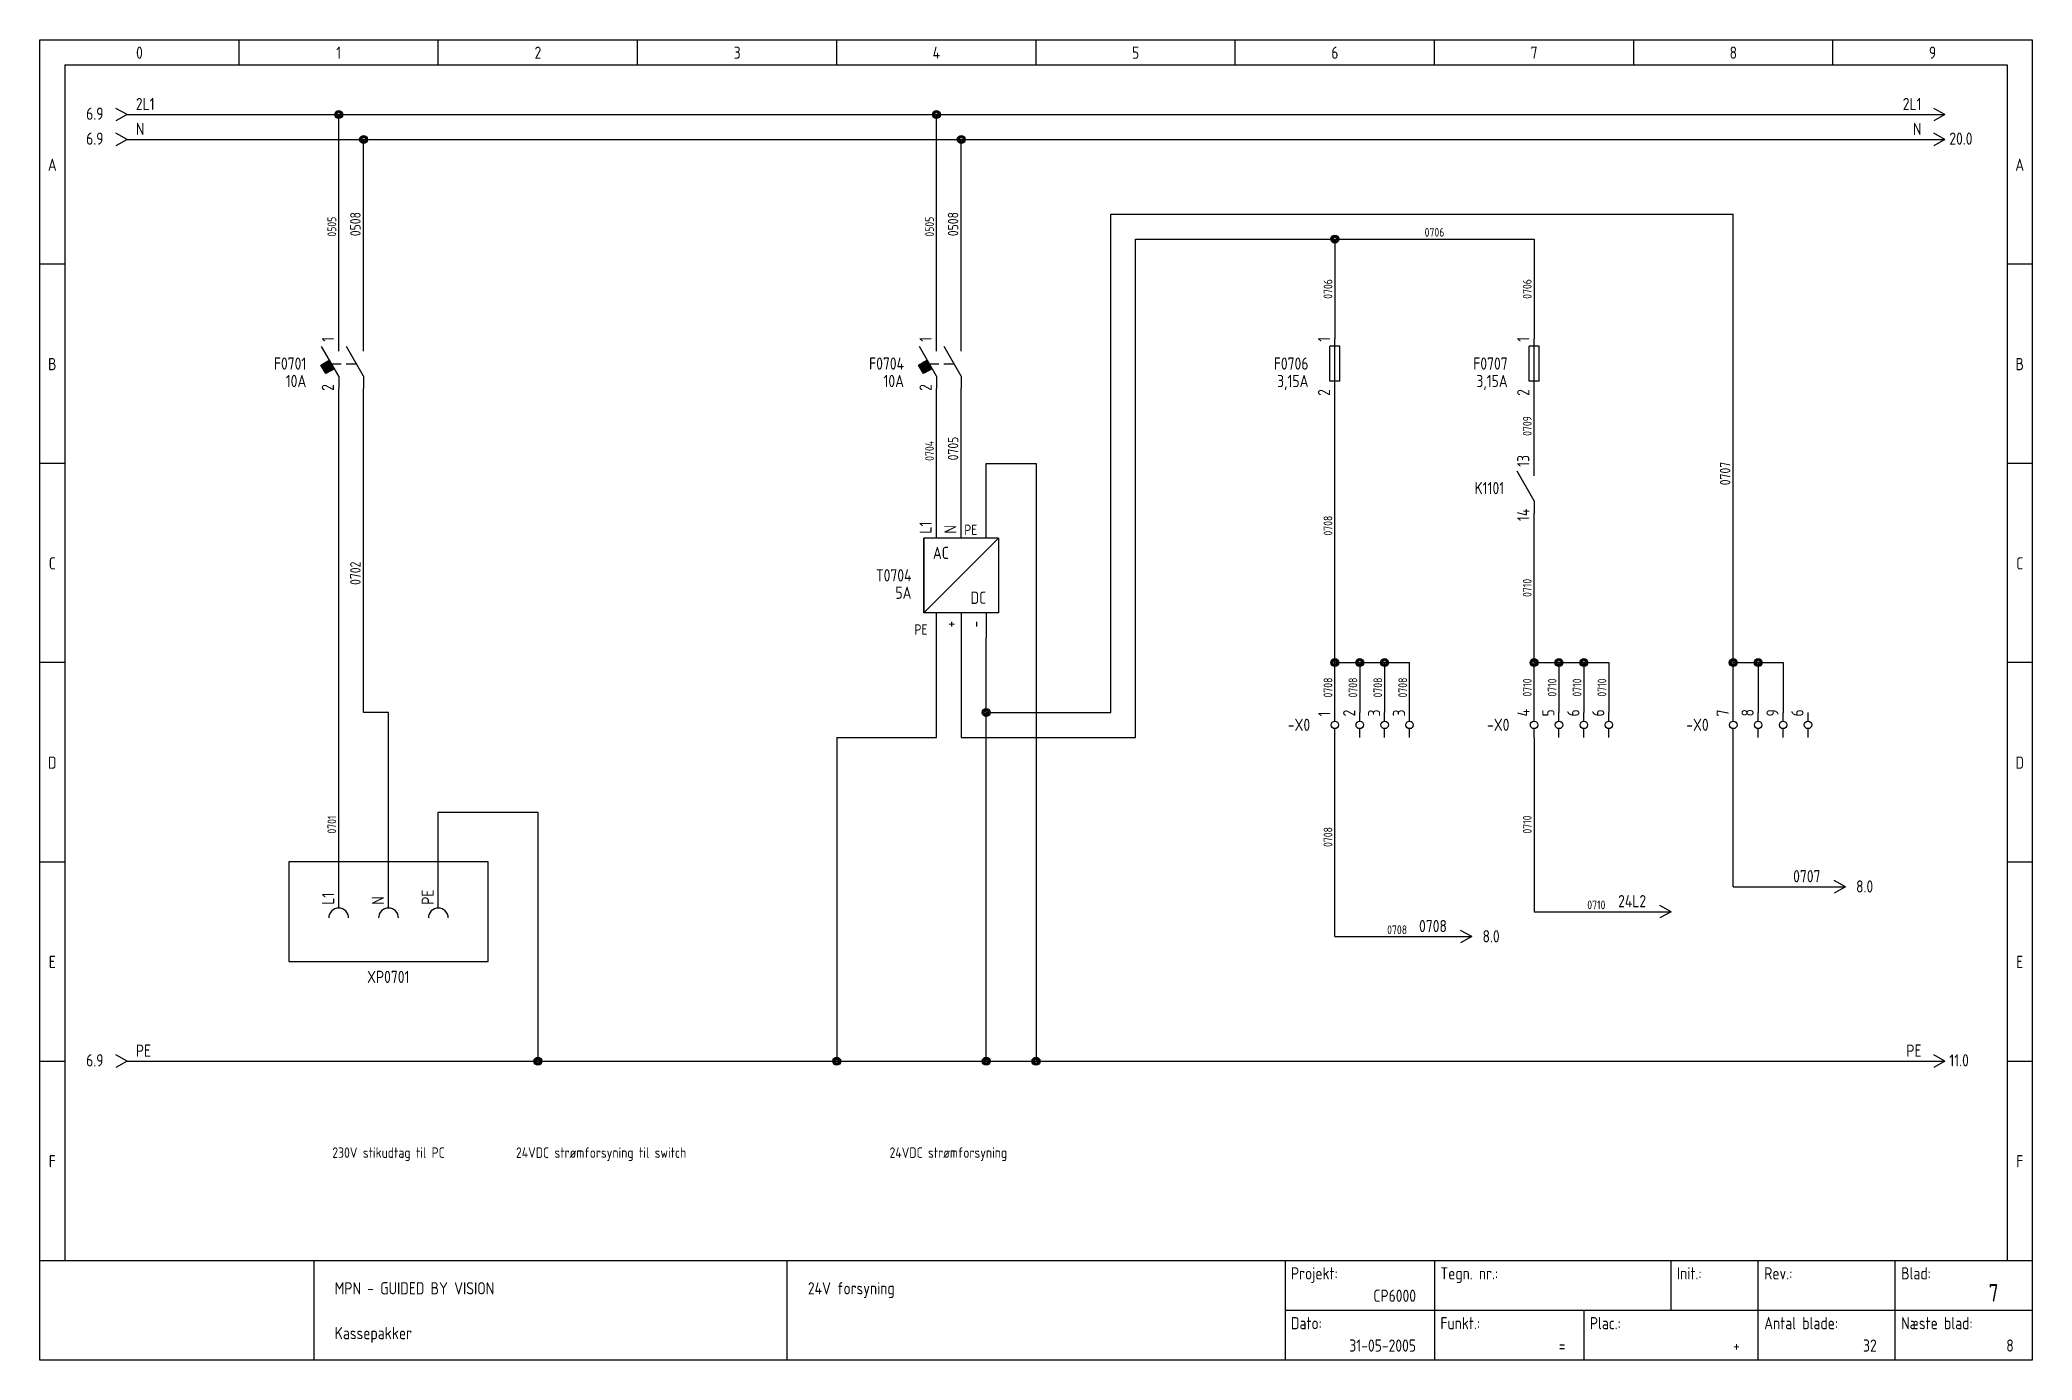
# Model space of a CAD drawing. Extents: x 10 to 410, y 10 to 275.
import ezdxf
from ezdxf.enums import TextEntityAlignment as Align

# ---------------------------------------------------------------- set-up
doc = ezdxf.new("R2010")
doc.units = 0
doc.linetypes.add('CADDY_SOLID', pattern=[0])
doc.layers.get('0').update_dxf_attribs({"linetype": 'CONTINUOUS'})
for name, color, linetype in [('2', 7, 'CONTINUOUS'), ('4', 7, 'CONTINUOUS'), ('6', 7, 'CONTINUOUS')]:
    doc.layers.add(name, color=color, linetype=linetype)
doc.styles.add('CADDY_VECTORFONT1P', font='isocp___.ttf', dxfattribs={"width": 0.9})

msp = doc.modelspace()

# ---------------------------------------------------------------- texts
at = {"style": 'CADDY_VECTORFONT1P', "width": 0.9}
for s, p in [('0508', (74.4, 235.6)), ('0508', (194.4, 235.6)), ('0705', (194.4, 190.6)), ('0707', (349.4, 185.6)), ('0702', (74.4, 165.6))]:
    msp.add_text(s, height=2.1, rotation=90, dxfattribs=at).set_placement(p)
for s, p in [('0505', (69.5, 237.5)), ('0505', (189.5, 237.5)), ('0706', (269.5, 225)), ('0706', (309.5, 225)), ('0709', (309.5, 197.5)), ('0704', (189.5, 192.5)), ('0708', (269.5, 177.5)), ('0710', (309.5, 165)), ('0708', (269.5, 145)), ('0708', (274.5, 145)), ('0708', (279.5, 145)), ('0708', (284.5, 145)), ('0710', (309.5, 145)), ('0710', (314.5, 145)), ('0710', (319.5, 145)), ('0710', (324.5, 145)), ('0701', (69.5, 117.5)), ('0708', (269.5, 115)), ('0710', (309.5, 117.5))]:
    msp.add_text(s, height=1.75, rotation=90, dxfattribs=at).set_placement(p, align=Align.CENTER)
for s, height, p in [('0706', 1.75, (290, 235.5)), ('0710', 1.75, (322.5, 100.5)), ('0708', 1.75, (282.5, 95.5)), ('230V stikudtag til PC', 2.1, (80, 50.6))]:
    msp.add_text(s, height=height, dxfattribs=at).set_placement(p, align=Align.CENTER)
for s, p in [('PE', (195.6, 175.6)), ('PE', (185.6, 155.6)), ('24VDC strømforsyning til switch', (105.6, 50.6)), ('24VDC strømforsyning', (180.6, 50.6))]:
    msp.add_text(s, height=2.1, dxfattribs=at).set_placement(p)

# ---------------------------------------------------------------- blocks, each defined once
blk = doc.blocks.new('BLK1')
at = {"linetype": 'CADDY_SOLID'}
for p, q in [((10, 10), (10, 275)), ((10, 275), (410, 275)), ((50, 270), (50, 275)), ((90, 270), (90, 275)), ((130, 270), (130, 275)), ((170, 270), (170, 275)), ((210, 270), (210, 275)), ((250, 270), (250, 275)), ((290, 270), (290, 275)), ((330, 270), (330, 275)), ((370, 270), (370, 275)), ((410, 275), (410, 10)), ((15, 270), (15, 30)), ((15, 270), (405, 270)), ((405, 270), (405, 30)), ((15, 230), (10, 230)), ((410, 230), (405, 230)), ((15, 190), (10, 190)), ((410, 190), (405, 190)), ((15, 150), (10, 150)), ((410, 150), (405, 150)), ((10, 110), (15, 110)), ((405, 110), (410, 110)), ((10, 70), (15, 70)), ((405, 70), (410, 70)), ((10, 30), (410, 30)), ((10, 30), (15, 30)), ((65, 30), (65, 10)), ((160, 30), (160, 10)), ((260, 30), (260, 10)), ((290, 30), (290, 10)), ((337.5, 20), (337.5, 30)), ((355, 20), (355, 30)), ((382.5, 20), (382.5, 30)), ((405, 30), (410, 30)), ((260, 20), (410, 20)), ((320, 20), (320, 10)), ((355, 10), (355, 20)), ((382.5, 10), (382.5, 20)), ((410, 10), (10, 10))]:
    blk.add_line(p, q, dxfattribs=at)
at = {"style": 'CADDY_VECTORFONT1P', "width": 0.9}
for s, p in [('0', (30, 271.2)), ('1', (70, 271.2)), ('2', (110, 271.2)), ('3', (150, 271.2)), ('4', (190, 271.2)), ('5', (230, 271.2)), ('6', (270, 271.2)), ('7', (310, 271.2)), ('8', (350, 271.2)), ('9', (390, 271.2)), ('A', (12.5, 248.7)), ('A', (407.5, 248.7)), ('B', (12.5, 208.7)), ('B', (407.5, 208.7)), ('C', (12.5, 168.7)), ('C', (407.5, 168.7)), ('D', (12.5, 128.7)), ('D', (407.5, 128.7)), ('E', (12.5, 88.7)), ('E', (407.5, 88.7)), ('F', (12.5, 48.7)), ('F', (407.5, 48.7))]:
    blk.add_text(s, height=2.45, dxfattribs=at).set_placement(p, align=Align.CENTER)
for s, p in [('Projekt:', (261.2, 26.2)), ('Tegn. nr.:', (291.2, 26.2)), ('Init.:', (338.7, 26.2)), ('Rev.:', (356.2, 26.2)), ('Blad:', (383.7, 26.2)), ('MPN - GUIDED BY VISION', (69.2, 23.2)), ('24V forsyning', (164.2, 23.2)), ('Kassepakker', (69.2, 14.2)), ('Dato:', (261.2, 16.2)), ('Funkt.:', (291.2, 16.2)), ('Plac.:', (321.2, 16.2)), ('Antal blade:', (356.2, 16.2)), ('Næste blad:', (383.7, 16.2))]:
    blk.add_text(s, height=2.45, dxfattribs=at).set_placement(p)
for s, height, p in [('CP6000', 2.45, (286.3, 21.7)), ('7', 3.5, (403.25, 21.75)), ('31-05-2005', 2.45, (286.3, 11.7)), ('=', 2.45, (316.3, 11.7)), ('+', 2.45, (351.3, 11.7)), ('32', 2.45, (378.8, 11.7)), ('8', 2.45, (406.3, 11.7))]:
    blk.add_text(s, height=height, dxfattribs=at).set_placement(p, align=Align.RIGHT)
blk = doc.blocks.new('BLK2')
at = {"linetype": 'CADDY_SOLID'}
for q in [(25.25, 261.25), (25.25, 258.75)]:
    blk.add_line((27.5, 260), q, dxfattribs=at)
at = {"style": 'CADDY_VECTORFONT1P', "width": 0.9, "flags": 1}
for tag, p in [('$TAG140020', (29.27, 267.9)), ('$TAG140050', (29.27, 264.4))]:
    blk.add_attdef(tag, p, '', height=2.45, dxfattribs=at)
at = {"style": 'CADDY_VECTORFONT1P', "width": 0.9}
blk.add_attdef('$TAG160500', text='', height=2.45, dxfattribs=at).set_placement((22.78, 258.95), align=Align.RIGHT)
blk.add_attdef('$TAG160010', (29.27, 260.9), '', height=2.45, dxfattribs=at)
blk = doc.blocks.new('BLK3')
at = {"linetype": 'CADDY_SOLID'}
for q in [(390.25, 261.25), (390.25, 258.75)]:
    blk.add_line((392.5, 260), q, dxfattribs=at)
at = {"style": 'CADDY_VECTORFONT1P', "width": 0.9, "flags": 1}
for tag, p in [('$TAG140020', (387.79, 267.9)), ('$TAG140050', (387.79, 264.4))]:
    blk.add_attdef(tag, text='', height=2.45, dxfattribs=at).set_placement(p, align=Align.RIGHT)
at = {"style": 'CADDY_VECTORFONT1P', "width": 0.9}
blk.add_attdef('$TAG160010', text='', height=2.45, dxfattribs=at).set_placement((387.79, 260.9), align=Align.RIGHT)
blk.add_attdef('$TAG160500', (393.37, 258.95), '', height=2.45, dxfattribs=at)
blk = doc.blocks.new('BLK4')
at = {"linetype": 'CADDY_SOLID'}
for q in [(25.25, 256.25), (25.25, 253.75)]:
    blk.add_line((27.5, 255), q, dxfattribs=at)
at = {"style": 'CADDY_VECTORFONT1P', "width": 0.9, "flags": 1}
for tag, p in [('$TAG140020', (29.27, 262.9)), ('$TAG140050', (29.27, 259.4))]:
    blk.add_attdef(tag, p, '', height=2.45, dxfattribs=at)
at = {"style": 'CADDY_VECTORFONT1P', "width": 0.9}
blk.add_attdef('$TAG160500', text='', height=2.45, dxfattribs=at).set_placement((22.78, 253.95), align=Align.RIGHT)
blk.add_attdef('$TAG160010', (29.27, 255.9), '', height=2.45, dxfattribs=at)
blk = doc.blocks.new('BLK5')
at = {"linetype": 'CADDY_SOLID'}
for q in [(390.25, 256.25), (390.25, 253.75)]:
    blk.add_line((392.5, 255), q, dxfattribs=at)
at = {"style": 'CADDY_VECTORFONT1P', "width": 0.9, "flags": 1}
for tag, p in [('$TAG140020', (387.79, 262.9)), ('$TAG140050', (387.79, 259.4))]:
    blk.add_attdef(tag, text='', height=2.45, dxfattribs=at).set_placement(p, align=Align.RIGHT)
at = {"style": 'CADDY_VECTORFONT1P', "width": 0.9}
blk.add_attdef('$TAG160010', text='', height=2.45, dxfattribs=at).set_placement((387.79, 255.9), align=Align.RIGHT)
blk.add_attdef('$TAG160500', (393.37, 253.95), '', height=2.45, dxfattribs=at)
blk = doc.blocks.new('BLK6')
at = {"linetype": 'CADDY_SOLID'}
for p, q in [((190, 175), (190, 180)), ((195, 175), (195, 180)), ((187.5, 175), (187.5, 160)), ((187.5, 160), (187.5, 175)), ((202.5, 175), (187.5, 175)), ((202.5, 175), (187.5, 160)), ((202.5, 175), (202.5, 160)), ((202.5, 160), (187.5, 160)), ((195, 160), (195, 155)), ((200, 160), (200, 155))]:
    blk.add_line(p, q, dxfattribs=at)
at = {"style": 'CADDY_VECTORFONT1P', "width": 0.9}
blk.add_text('AC', height=2.45, dxfattribs=at).set_placement((189.3, 170.8))
blk.add_text('DC', height=2.45, dxfattribs=at).set_placement((200, 161.8), align=Align.RIGHT)
for tag, p in [('$TAG175000_00', (189.05, 175.9)), ('$TAG175000_02', (194.05, 175.9))]:
    blk.add_attdef(tag, p, '', height=2.45, rotation=90, dxfattribs=at)
at = {"style": 'CADDY_VECTORFONT1P', "width": 0.9, "flags": 1}
for tag, p in [('$TAG140050', (185, 169.8)), ('$TAG140020', (185, 173.3)), ('$TAG160040', (185, 159.3))]:
    blk.add_attdef(tag, text='', height=2.45, dxfattribs=at).set_placement(p, align=Align.RIGHT)
at = {"style": 'CADDY_VECTORFONT1P', "width": 0.9}
for tag, p in [('$TAG160010', (185, 166.3)), ('$TAG160030', (185, 162.8))]:
    blk.add_attdef(tag, text='', height=2.45, dxfattribs=at).set_placement(p, align=Align.RIGHT)
for tag, p in [('$TAG175000_03', (194.05, 158.4)), ('$TAG175000_05', (199.05, 158.4))]:
    blk.add_attdef(tag, text='', height=2.45, rotation=90, dxfattribs=at).set_placement(p, align=Align.RIGHT)
blk = doc.blocks.new('BLK8')
at = {"linetype": 'CADDY_SOLID'}
for p, q in [((195, 207.5), (191.58, 213.42)), ((195, 212.5), (195, 215)), ((195, 207.5), (195, 205))]:
    blk.add_line(p, q, dxfattribs=at)
at = {"layer": '4', "style": 'CADDY_VECTORFONT1P', "width": 0.9}
blk.add_attdef('$TAG175000_00', (194.05, 214.4), '', height=2.45, rotation=90, dxfattribs=at)
blk.add_attdef('$TAG175000_01', text='', height=2.45, rotation=90, dxfattribs=at).set_placement((194.05, 205.9), align=Align.RIGHT)
at = {"layer": '6', "style": 'CADDY_VECTORFONT1P', "width": 0.9}
blk.add_attdef('$TAG160500', text='', height=2.45, rotation=90, dxfattribs=at).set_placement((197.45, 202.5), align=Align.RIGHT)
blk = doc.blocks.new('BLK7')
at = {"linetype": 'CADDY_SOLID'}
for p, q in [((190, 207.5), (186.58, 213.42)), ((190, 212.5), (190, 215)), ((186.4, 209.73), (188.13, 210.73)), ((187.4, 208), (186.4, 209.73)), ((187.49, 208.05), (186.49, 209.78)), ((187.62, 208.12), (186.62, 209.86)), ((187.71, 208.17), (186.71, 209.91)), ((187.83, 208.25), (186.83, 209.98)), ((187.92, 208.3), (186.92, 210.03)), ((188.05, 208.38), (187.05, 210.11)), ((188.14, 208.42), (187.14, 210.16)), ((188.27, 208.5), (187.27, 210.23)), ((188.35, 208.55), (187.35, 210.28)), ((189.13, 209), (187.4, 208)), ((188.48, 208.62), (187.48, 210.36)), ((188.57, 208.67), (187.57, 210.41)), ((188.7, 208.75), (187.7, 210.48)), ((188.79, 208.8), (187.79, 210.53)), ((188.92, 208.88), (187.92, 210.61)), ((189, 208.92), (188, 210.66)), ((188.5, 210), (190.5, 210)), ((191.5, 210), (193.5, 210)), ((191.9, 210), (193.56, 210)), ((192, 210), (193.56, 210)), ((190, 207.5), (190, 205))]:
    blk.add_line(p, q, dxfattribs=at)
blk.add_blockref('BLK8', (0, 0, 1))
at = {"style": 'CADDY_VECTORFONT1P', "width": 0.9}
blk.add_attdef('$TAG175000_00', (189.05, 214.4), '', height=2.45, rotation=90, dxfattribs=at)
at = {"style": 'CADDY_VECTORFONT1P', "width": 0.9, "flags": 1}
for tag, p in [('$TAG140020', (183.5, 215.8)), ('$TAG140050', (183.5, 212.3)), ('$TAG160040', (183.5, 201.8))]:
    blk.add_attdef(tag, text='', height=2.45, dxfattribs=at).set_placement(p, align=Align.RIGHT)
at = {"style": 'CADDY_VECTORFONT1P', "width": 0.9}
for tag, p in [('$TAG160010', (183.5, 208.8)), ('$TAG160030', (183.5, 205.3))]:
    blk.add_attdef(tag, text='', height=2.45, dxfattribs=at).set_placement(p, align=Align.RIGHT)
blk.add_attdef('$TAG175000_01', text='', height=2.45, rotation=90, dxfattribs=at).set_placement((189.05, 205.9), align=Align.RIGHT)
blk = doc.blocks.new('BLK9')
at = {"linetype": 'CADDY_SOLID'}
for p, q in [((370, 105), (372.5, 105)), ((372.5, 105), (370.25, 106.25)), ((372.5, 105), (370.25, 103.75))]:
    blk.add_line(p, q, dxfattribs=at)
at = {"style": 'CADDY_VECTORFONT1P', "width": 0.9, "flags": 1}
for tag, p in [('$TAG140020', (367.5, 112.9)), ('$TAG140050', (367.5, 109.4))]:
    blk.add_attdef(tag, text='', height=2.45, dxfattribs=at).set_placement(p, align=Align.RIGHT)
at = {"style": 'CADDY_VECTORFONT1P', "width": 0.9}
blk.add_attdef('$TAG160010', text='', height=2.45, dxfattribs=at).set_placement((367.5, 105.9), align=Align.RIGHT)
blk.add_attdef('$TAG160500', (374.65, 103.85), '', height=2.45, dxfattribs=at)
blk = doc.blocks.new('BLK10')
at = {"linetype": 'CADDY_SOLID'}
for p, q in [((335, 100), (337.5, 100)), ((337.5, 100), (335.25, 101.25)), ((337.5, 100), (335.25, 98.75))]:
    blk.add_line(p, q, dxfattribs=at)
at = {"style": 'CADDY_VECTORFONT1P', "width": 0.9, "flags": 1}
for tag, p in [('$TAG140020', (332.5, 107.9)), ('$TAG140050', (332.5, 104.4))]:
    blk.add_attdef(tag, text='', height=2.45, dxfattribs=at).set_placement(p, align=Align.RIGHT)
at = {"style": 'CADDY_VECTORFONT1P', "width": 0.9}
blk.add_attdef('$TAG160010', text='', height=2.45, dxfattribs=at).set_placement((332.5, 100.9), align=Align.RIGHT)
blk.add_attdef('$TAG160500', (339.65, 98.85), '', height=2.45, dxfattribs=at)
blk = doc.blocks.new('BLK12')
at = {"linetype": 'CADDY_SOLID'}
for p, q in [((75, 207.5), (71.58, 213.42)), ((75, 212.5), (75, 215)), ((75, 207.5), (75, 205))]:
    blk.add_line(p, q, dxfattribs=at)
at = {"layer": '4', "style": 'CADDY_VECTORFONT1P', "width": 0.9}
blk.add_attdef('$TAG175000_00', (74.05, 214.4), '', height=2.45, rotation=90, dxfattribs=at)
blk.add_attdef('$TAG175000_01', text='', height=2.45, rotation=90, dxfattribs=at).set_placement((74.05, 205.9), align=Align.RIGHT)
at = {"layer": '6', "style": 'CADDY_VECTORFONT1P', "width": 0.9}
blk.add_attdef('$TAG160500', text='', height=2.45, rotation=90, dxfattribs=at).set_placement((77.45, 202.5), align=Align.RIGHT)
blk = doc.blocks.new('BLK11')
at = {"linetype": 'CADDY_SOLID'}
for p, q in [((70, 207.5), (66.58, 213.42)), ((70, 212.5), (70, 215)), ((66.4, 209.73), (68.13, 210.73)), ((67.4, 208), (66.4, 209.73)), ((67.49, 208.05), (66.49, 209.78)), ((67.62, 208.12), (66.62, 209.86)), ((67.71, 208.17), (66.71, 209.91)), ((67.83, 208.25), (66.83, 209.98)), ((67.92, 208.3), (66.92, 210.03)), ((68.05, 208.38), (67.05, 210.11)), ((68.14, 208.42), (67.14, 210.16)), ((68.27, 208.5), (67.27, 210.23)), ((68.35, 208.55), (67.35, 210.28)), ((69.13, 209), (67.4, 208)), ((68.48, 208.62), (67.48, 210.36)), ((68.57, 208.67), (67.57, 210.41)), ((68.7, 208.75), (67.7, 210.48)), ((68.79, 208.8), (67.79, 210.53)), ((68.92, 208.88), (67.92, 210.61)), ((69, 208.92), (68, 210.66)), ((68.5, 210), (70.5, 210)), ((71.5, 210), (73.5, 210)), ((71.9, 210), (73.56, 210)), ((72, 210), (73.56, 210)), ((70, 207.5), (70, 205))]:
    blk.add_line(p, q, dxfattribs=at)
blk.add_blockref('BLK12', (0, 0, 1))
at = {"style": 'CADDY_VECTORFONT1P', "width": 0.9}
blk.add_attdef('$TAG175000_00', (69.05, 214.4), '', height=2.45, rotation=90, dxfattribs=at)
at = {"style": 'CADDY_VECTORFONT1P', "width": 0.9, "flags": 1}
for tag, p in [('$TAG140020', (63.5, 215.8)), ('$TAG140050', (63.5, 212.3)), ('$TAG160040', (63.5, 201.8))]:
    blk.add_attdef(tag, text='', height=2.45, dxfattribs=at).set_placement(p, align=Align.RIGHT)
at = {"style": 'CADDY_VECTORFONT1P', "width": 0.9}
for tag, p in [('$TAG160010', (63.5, 208.8)), ('$TAG160030', (63.5, 205.3))]:
    blk.add_attdef(tag, text='', height=2.45, dxfattribs=at).set_placement(p, align=Align.RIGHT)
blk.add_attdef('$TAG175000_01', text='', height=2.45, rotation=90, dxfattribs=at).set_placement((69.05, 205.9), align=Align.RIGHT)
blk = doc.blocks.new('BLK13')
at = {"linetype": 'CADDY_SOLID'}
for q in [(25.25, 71.25), (25.25, 68.75)]:
    blk.add_line((27.5, 70), q, dxfattribs=at)
at = {"style": 'CADDY_VECTORFONT1P', "width": 0.9, "flags": 1}
for tag, p in [('$TAG140020', (29.27, 77.9)), ('$TAG140050', (29.27, 74.4))]:
    blk.add_attdef(tag, p, '', height=2.45, dxfattribs=at)
at = {"style": 'CADDY_VECTORFONT1P', "width": 0.9}
blk.add_attdef('$TAG160010', (29.27, 70.9), '', height=2.45, dxfattribs=at)
blk.add_attdef('$TAG160500', text='', height=2.45, dxfattribs=at).set_placement((22.78, 68.95), align=Align.RIGHT)
blk = doc.blocks.new('BLK14')
at = {"linetype": 'CADDY_SOLID'}
for q in [(390.25, 71.25), (390.25, 68.75)]:
    blk.add_line((392.5, 70), q, dxfattribs=at)
at = {"style": 'CADDY_VECTORFONT1P', "width": 0.9, "flags": 1}
for tag, p in [('$TAG140020', (387.79, 77.9)), ('$TAG140050', (387.79, 74.4))]:
    blk.add_attdef(tag, text='', height=2.45, dxfattribs=at).set_placement(p, align=Align.RIGHT)
at = {"style": 'CADDY_VECTORFONT1P', "width": 0.9}
blk.add_attdef('$TAG160010', text='', height=2.45, dxfattribs=at).set_placement((387.79, 70.9), align=Align.RIGHT)
blk.add_attdef('$TAG160500', (393.37, 68.95), '', height=2.45, dxfattribs=at)
blk = doc.blocks.new('BLK15')
at = {"linetype": 'CADDY_SOLID'}
for p, q in [((269, 206.5), (269, 213.5)), ((271, 213.5), (269, 213.5)), ((270, 205), (270, 215)), ((271, 206.5), (271, 213.5)), ((271, 206.5), (269, 206.5))]:
    blk.add_line(p, q, dxfattribs=at)
at = {"style": 'CADDY_VECTORFONT1P', "width": 0.9}
blk.add_attdef('$TAG175000_00', (269.05, 214.4), '', height=2.45, rotation=90, dxfattribs=at)
at = {"style": 'CADDY_VECTORFONT1P', "width": 0.9, "flags": 1}
for tag, p in [('$TAG140020', (264.7, 215.8)), ('$TAG140050', (264.7, 212.3)), ('$TAG160040', (264.7, 201.8))]:
    blk.add_attdef(tag, text='', height=2.45, dxfattribs=at).set_placement(p, align=Align.RIGHT)
at = {"style": 'CADDY_VECTORFONT1P', "width": 0.9}
for tag, p in [('$TAG160010', (264.7, 208.8)), ('$TAG160030', (264.7, 205.3))]:
    blk.add_attdef(tag, text='', height=2.45, dxfattribs=at).set_placement(p, align=Align.RIGHT)
blk.add_attdef('$TAG175000_01', text='', height=2.45, rotation=90, dxfattribs=at).set_placement((269.05, 204.9), align=Align.RIGHT)
blk = doc.blocks.new('BLK16')
at = {"linetype": 'CADDY_SOLID'}
for p, q in [((309, 206.5), (309, 213.5)), ((311, 213.5), (309, 213.5)), ((310, 205), (310, 215)), ((311, 206.5), (311, 213.5)), ((311, 206.5), (309, 206.5))]:
    blk.add_line(p, q, dxfattribs=at)
at = {"style": 'CADDY_VECTORFONT1P', "width": 0.9}
blk.add_attdef('$TAG175000_00', (309.05, 214.4), '', height=2.45, rotation=90, dxfattribs=at)
at = {"style": 'CADDY_VECTORFONT1P', "width": 0.9, "flags": 1}
for tag, p in [('$TAG140020', (304.7, 215.8)), ('$TAG140050', (304.7, 212.3)), ('$TAG160040', (304.7, 201.8))]:
    blk.add_attdef(tag, text='', height=2.45, dxfattribs=at).set_placement(p, align=Align.RIGHT)
at = {"style": 'CADDY_VECTORFONT1P', "width": 0.9}
for tag, p in [('$TAG160010', (304.7, 208.8)), ('$TAG160030', (304.7, 205.3))]:
    blk.add_attdef(tag, text='', height=2.45, dxfattribs=at).set_placement(p, align=Align.RIGHT)
blk.add_attdef('$TAG175000_01', text='', height=2.45, rotation=90, dxfattribs=at).set_placement((309.05, 204.9), align=Align.RIGHT)
blk = doc.blocks.new('BLK17')
at = {"linetype": 'CADDY_SOLID'}
for p, q in [((310, 182.5), (306.58, 188.42)), ((310, 187.5), (310, 190)), ((310, 182.5), (310, 180))]:
    blk.add_line(p, q, dxfattribs=at)
at = {"style": 'CADDY_VECTORFONT1P', "width": 0.9}
blk.add_attdef('$TAG175000_00', (309.05, 189.3), '', height=2.45, rotation=90, dxfattribs=at)
for tag, p in [('$TAG160010', (304, 183.8)), ('$TAG160500', (304, 180.3))]:
    blk.add_attdef(tag, text='', height=2.45, dxfattribs=at).set_placement(p, align=Align.RIGHT)
blk.add_attdef('$TAG175000_01', text='', height=2.45, rotation=90, dxfattribs=at).set_placement((309.05, 180.9), align=Align.RIGHT)
blk = doc.blocks.new('BLK18')
at = {"linetype": 'CADDY_SOLID'}
for p, q in [((270, 138.25), (270, 140)), ((270, 135), (270, 136.75))]:
    blk.add_line(p, q, dxfattribs=at)
blk.add_circle((270, 137.5), 0.75, dxfattribs=at)
at = {"style": 'CADDY_VECTORFONT1P', "width": 0.9, "flags": 1}
blk.add_attdef('$TAG160410', (272.6, 139.2), '', height=2.45, rotation=90, dxfattribs=at)
at = {"layer": '2', "style": 'CADDY_VECTORFONT1P', "width": 0.9}
blk.add_attdef('$TAG160400', (269.1, 139.2), '', height=2.45, rotation=90, dxfattribs=at)
at = {"layer": '2', "style": 'CADDY_VECTORFONT1P', "width": 0.9, "flags": 1}
for tag, p in [('$TAG140020', (265.05, 143.3)), ('$TAG140050', (265.05, 139.8)), ('$TAG160030', (265.05, 132.8)), ('$TAG160040', (265.05, 127.8))]:
    blk.add_attdef(tag, text='', height=2.45, dxfattribs=at).set_placement(p, align=Align.RIGHT)
at = {"layer": '2', "style": 'CADDY_VECTORFONT1P', "width": 0.9}
blk.add_attdef('$TAG160010', text='', height=2.45, dxfattribs=at).set_placement((265.05, 136.3), align=Align.RIGHT)
blk = doc.blocks.new('BLK19')
at = {"linetype": 'CADDY_SOLID'}
for p, q in [((275, 138.25), (275, 140)), ((275, 135), (275, 136.75))]:
    blk.add_line(p, q, dxfattribs=at)
blk.add_circle((275, 137.5), 0.75, dxfattribs=at)
at = {"style": 'CADDY_VECTORFONT1P', "width": 0.9, "flags": 1}
blk.add_attdef('$TAG160410', (277.6, 139.2), '', height=2.45, rotation=90, dxfattribs=at)
at = {"layer": '2', "style": 'CADDY_VECTORFONT1P', "width": 0.9}
blk.add_attdef('$TAG160400', (274.1, 139.2), '', height=2.45, rotation=90, dxfattribs=at)
at = {"layer": '2', "style": 'CADDY_VECTORFONT1P', "width": 0.9, "flags": 1}
for tag, p in [('$TAG140020', (270.05, 143.3)), ('$TAG140050', (270.05, 139.8)), ('$TAG160010', (270.05, 136.3)), ('$TAG160030', (270.05, 132.8)), ('$TAG160040', (270.05, 127.8))]:
    blk.add_attdef(tag, text='', height=2.45, dxfattribs=at).set_placement(p, align=Align.RIGHT)
blk = doc.blocks.new('BLK20')
at = {"linetype": 'CADDY_SOLID'}
for p, q in [((280, 138.25), (280, 140)), ((280, 135), (280, 136.75))]:
    blk.add_line(p, q, dxfattribs=at)
blk.add_circle((280, 137.5), 0.75, dxfattribs=at)
at = {"style": 'CADDY_VECTORFONT1P', "width": 0.9, "flags": 1}
blk.add_attdef('$TAG160410', (282.6, 139.2), '', height=2.45, rotation=90, dxfattribs=at)
at = {"layer": '2', "style": 'CADDY_VECTORFONT1P', "width": 0.9}
blk.add_attdef('$TAG160400', (279.1, 139.2), '', height=2.45, rotation=90, dxfattribs=at)
at = {"layer": '2', "style": 'CADDY_VECTORFONT1P', "width": 0.9, "flags": 1}
for tag, p in [('$TAG140020', (275.05, 143.3)), ('$TAG140050', (275.05, 139.8)), ('$TAG160010', (275.05, 136.3)), ('$TAG160030', (275.05, 132.8)), ('$TAG160040', (275.05, 127.8))]:
    blk.add_attdef(tag, text='', height=2.45, dxfattribs=at).set_placement(p, align=Align.RIGHT)
blk = doc.blocks.new('BLK21')
at = {"linetype": 'CADDY_SOLID'}
for p, q in [((310, 138.25), (310, 140)), ((310, 135), (310, 136.75))]:
    blk.add_line(p, q, dxfattribs=at)
blk.add_circle((310, 137.5), 0.75, dxfattribs=at)
at = {"style": 'CADDY_VECTORFONT1P', "width": 0.9, "flags": 1}
blk.add_attdef('$TAG160410', (312.6, 139.2), '', height=2.45, rotation=90, dxfattribs=at)
at = {"layer": '2', "style": 'CADDY_VECTORFONT1P', "width": 0.9}
blk.add_attdef('$TAG160400', (309.1, 139.2), '', height=2.45, rotation=90, dxfattribs=at)
at = {"layer": '2', "style": 'CADDY_VECTORFONT1P', "width": 0.9, "flags": 1}
for tag, p in [('$TAG140020', (305.05, 143.3)), ('$TAG140050', (305.05, 139.8)), ('$TAG160030', (305.05, 132.8)), ('$TAG160040', (305.05, 127.8))]:
    blk.add_attdef(tag, text='', height=2.45, dxfattribs=at).set_placement(p, align=Align.RIGHT)
at = {"layer": '2', "style": 'CADDY_VECTORFONT1P', "width": 0.9}
blk.add_attdef('$TAG160010', text='', height=2.45, dxfattribs=at).set_placement((305.05, 136.3), align=Align.RIGHT)
blk = doc.blocks.new('BLK22')
at = {"linetype": 'CADDY_SOLID'}
for p, q in [((315, 138.25), (315, 140)), ((315, 135), (315, 136.75))]:
    blk.add_line(p, q, dxfattribs=at)
blk.add_circle((315, 137.5), 0.75, dxfattribs=at)
at = {"style": 'CADDY_VECTORFONT1P', "width": 0.9, "flags": 1}
blk.add_attdef('$TAG160410', (317.6, 139.2), '', height=2.45, rotation=90, dxfattribs=at)
at = {"layer": '2', "style": 'CADDY_VECTORFONT1P', "width": 0.9}
blk.add_attdef('$TAG160400', (314.1, 139.2), '', height=2.45, rotation=90, dxfattribs=at)
at = {"layer": '2', "style": 'CADDY_VECTORFONT1P', "width": 0.9, "flags": 1}
for tag, p in [('$TAG140020', (310.05, 143.3)), ('$TAG140050', (310.05, 139.8)), ('$TAG160010', (310.05, 136.3)), ('$TAG160030', (310.05, 132.8)), ('$TAG160040', (310.05, 127.8))]:
    blk.add_attdef(tag, text='', height=2.45, dxfattribs=at).set_placement(p, align=Align.RIGHT)
blk = doc.blocks.new('BLK23')
at = {"linetype": 'CADDY_SOLID'}
for p, q in [((320, 138.25), (320, 140)), ((320, 135), (320, 136.75))]:
    blk.add_line(p, q, dxfattribs=at)
blk.add_circle((320, 137.5), 0.75, dxfattribs=at)
at = {"style": 'CADDY_VECTORFONT1P', "width": 0.9, "flags": 1}
blk.add_attdef('$TAG160410', (322.6, 139.2), '', height=2.45, rotation=90, dxfattribs=at)
at = {"layer": '2', "style": 'CADDY_VECTORFONT1P', "width": 0.9}
blk.add_attdef('$TAG160400', (319.1, 139.2), '', height=2.45, rotation=90, dxfattribs=at)
at = {"layer": '2', "style": 'CADDY_VECTORFONT1P', "width": 0.9, "flags": 1}
for tag, p in [('$TAG140020', (315.05, 143.3)), ('$TAG140050', (315.05, 139.8)), ('$TAG160010', (315.05, 136.3)), ('$TAG160030', (315.05, 132.8)), ('$TAG160040', (315.05, 127.8))]:
    blk.add_attdef(tag, text='', height=2.45, dxfattribs=at).set_placement(p, align=Align.RIGHT)
blk = doc.blocks.new('BLK24')
at = {"linetype": 'CADDY_SOLID'}
for p, q in [((350, 138.25), (350, 140)), ((350, 135), (350, 136.75))]:
    blk.add_line(p, q, dxfattribs=at)
blk.add_circle((350, 137.5), 0.75, dxfattribs=at)
at = {"style": 'CADDY_VECTORFONT1P', "width": 0.9, "flags": 1}
blk.add_attdef('$TAG160410', (352.6, 139.2), '', height=2.45, rotation=90, dxfattribs=at)
at = {"layer": '2', "style": 'CADDY_VECTORFONT1P', "width": 0.9}
blk.add_attdef('$TAG160400', (349.1, 139.2), '', height=2.45, rotation=90, dxfattribs=at)
at = {"layer": '2', "style": 'CADDY_VECTORFONT1P', "width": 0.9, "flags": 1}
for tag, p in [('$TAG140020', (345.05, 143.3)), ('$TAG140050', (345.05, 139.8)), ('$TAG160030', (345.05, 132.8)), ('$TAG160040', (345.05, 127.8))]:
    blk.add_attdef(tag, text='', height=2.45, dxfattribs=at).set_placement(p, align=Align.RIGHT)
at = {"layer": '2', "style": 'CADDY_VECTORFONT1P', "width": 0.9}
blk.add_attdef('$TAG160010', text='', height=2.45, dxfattribs=at).set_placement((345.05, 136.3), align=Align.RIGHT)
blk = doc.blocks.new('BLK25')
at = {"linetype": 'CADDY_SOLID'}
for p, q in [((355, 138.25), (355, 140)), ((355, 135), (355, 136.75))]:
    blk.add_line(p, q, dxfattribs=at)
blk.add_circle((355, 137.5), 0.75, dxfattribs=at)
at = {"style": 'CADDY_VECTORFONT1P', "width": 0.9, "flags": 1}
blk.add_attdef('$TAG160410', (357.6, 139.2), '', height=2.45, rotation=90, dxfattribs=at)
at = {"layer": '2', "style": 'CADDY_VECTORFONT1P', "width": 0.9}
blk.add_attdef('$TAG160400', (354.1, 139.2), '', height=2.45, rotation=90, dxfattribs=at)
at = {"layer": '2', "style": 'CADDY_VECTORFONT1P', "width": 0.9, "flags": 1}
for tag, p in [('$TAG140020', (350.05, 143.3)), ('$TAG140050', (350.05, 139.8)), ('$TAG160010', (350.05, 136.3)), ('$TAG160030', (350.05, 132.8)), ('$TAG160040', (350.05, 127.8))]:
    blk.add_attdef(tag, text='', height=2.45, dxfattribs=at).set_placement(p, align=Align.RIGHT)
blk = doc.blocks.new('BLK26')
at = {"linetype": 'CADDY_SOLID'}
for p, q in [((360, 138.25), (360, 140)), ((360, 135), (360, 136.75))]:
    blk.add_line(p, q, dxfattribs=at)
blk.add_circle((360, 137.5), 0.75, dxfattribs=at)
at = {"style": 'CADDY_VECTORFONT1P', "width": 0.9, "flags": 1}
blk.add_attdef('$TAG160410', (362.6, 139.2), '', height=2.45, rotation=90, dxfattribs=at)
at = {"layer": '2', "style": 'CADDY_VECTORFONT1P', "width": 0.9}
blk.add_attdef('$TAG160400', (359.1, 139.2), '', height=2.45, rotation=90, dxfattribs=at)
at = {"layer": '2', "style": 'CADDY_VECTORFONT1P', "width": 0.9, "flags": 1}
for tag, p in [('$TAG140020', (355.05, 143.3)), ('$TAG140050', (355.05, 139.8)), ('$TAG160010', (355.05, 136.3)), ('$TAG160030', (355.05, 132.8)), ('$TAG160040', (355.05, 127.8))]:
    blk.add_attdef(tag, text='', height=2.45, dxfattribs=at).set_placement(p, align=Align.RIGHT)
blk = doc.blocks.new('BLK28')
at = {"linetype": 'CADDY_SOLID'}
blk.add_line((70, 100.75), (70, 105), dxfattribs=at)
blk.add_lwpolyline([(72, 98.75), (71.96, 99.14), (71.85, 99.52), (71.66, 99.86), (71.41, 100.16), (71.11, 100.41), (70.77, 100.6), (70.39, 100.71), (70, 100.75), (69.61, 100.71), (69.23, 100.6), (68.89, 100.41), (68.59, 100.16), (68.34, 99.86), (68.15, 99.52), (68.04, 99.14), (68, 98.75)], dxfattribs=at)
at = {"style": 'CADDY_VECTORFONT1P', "width": 0.9}
blk.add_attdef('$TAG175000_00', (69.1, 101.4), '', height=2.45, rotation=90, dxfattribs=at)
at = {"style": 'CADDY_VECTORFONT1P', "width": 0.9, "flags": 1}
for tag, p in [('$TAG160040', (65.1, 104.55)), ('$TAG140020', (65.5, 104.55)), ('$TAG140050', (65.5, 101.05)), ('$TAG160010', (65.5, 97.55))]:
    blk.add_attdef(tag, text='', height=2.45, dxfattribs=at).set_placement(p, align=Align.RIGHT)
at = {"style": 'CADDY_VECTORFONT1P', "width": 0.9}
blk.add_attdef('$TAG175000_01', (70.9, 101.7), '', height=2.45, dxfattribs=at)
blk.add_attdef('$TAG160030', text='', height=2.45, dxfattribs=at).set_placement((65.1, 101.05), align=Align.RIGHT)
blk = doc.blocks.new('BLK29')
at = {"linetype": 'CADDY_SOLID'}
blk.add_line((80, 100.75), (80, 105), dxfattribs=at)
blk.add_lwpolyline([(82, 98.75), (81.96, 99.14), (81.85, 99.52), (81.66, 99.86), (81.41, 100.16), (81.11, 100.41), (80.77, 100.6), (80.39, 100.71), (80, 100.75), (79.61, 100.71), (79.23, 100.6), (78.89, 100.41), (78.59, 100.16), (78.34, 99.86), (78.15, 99.52), (78.04, 99.14), (78, 98.75)], dxfattribs=at)
at = {"style": 'CADDY_VECTORFONT1P', "width": 0.9}
blk.add_attdef('$TAG175000_00', (79.1, 101.4), '', height=2.45, rotation=90, dxfattribs=at)
at = {"style": 'CADDY_VECTORFONT1P', "width": 0.9, "flags": 1}
for tag, p in [('$TAG160040', (75.1, 104.55)), ('$TAG140020', (75.5, 104.55)), ('$TAG140050', (75.5, 101.05)), ('$TAG160010', (75.5, 97.55))]:
    blk.add_attdef(tag, text='', height=2.45, dxfattribs=at).set_placement(p, align=Align.RIGHT)
at = {"style": 'CADDY_VECTORFONT1P', "width": 0.9}
blk.add_attdef('$TAG175000_01', (80.9, 101.7), '', height=2.45, dxfattribs=at)
blk.add_attdef('$TAG160030', text='', height=2.45, dxfattribs=at).set_placement((75.1, 101.05), align=Align.RIGHT)
blk = doc.blocks.new('BLK30')
at = {"linetype": 'CADDY_SOLID'}
blk.add_line((90, 100.75), (90, 105), dxfattribs=at)
blk.add_lwpolyline([(92, 98.75), (91.96, 99.14), (91.85, 99.52), (91.66, 99.86), (91.41, 100.16), (91.11, 100.41), (90.77, 100.6), (90.39, 100.71), (90, 100.75), (89.61, 100.71), (89.23, 100.6), (88.89, 100.41), (88.59, 100.16), (88.34, 99.86), (88.15, 99.52), (88.04, 99.14), (88, 98.75)], dxfattribs=at)
at = {"style": 'CADDY_VECTORFONT1P', "width": 0.9}
blk.add_attdef('$TAG175000_00', (89.1, 101.4), '', height=2.45, rotation=90, dxfattribs=at)
at = {"style": 'CADDY_VECTORFONT1P', "width": 0.9, "flags": 1}
for tag, p in [('$TAG160040', (85.1, 104.55)), ('$TAG140020', (85.5, 104.55)), ('$TAG140050', (85.5, 101.05)), ('$TAG160010', (85.5, 97.55))]:
    blk.add_attdef(tag, text='', height=2.45, dxfattribs=at).set_placement(p, align=Align.RIGHT)
at = {"style": 'CADDY_VECTORFONT1P', "width": 0.9}
blk.add_attdef('$TAG175000_01', (90.9, 101.7), '', height=2.45, dxfattribs=at)
blk.add_attdef('$TAG160030', text='', height=2.45, dxfattribs=at).set_placement((85.1, 101.05), align=Align.RIGHT)
blk = doc.blocks.new('BLK31')
at = {"linetype": 'CADDY_SOLID'}
for p, q in [((100, 110), (60, 110)), ((60, 110), (60, 90)), ((100, 90), (100, 110)), ((60, 90), (100, 90))]:
    blk.add_line(p, q, dxfattribs=at)
blk = doc.blocks.new('BLK27')
blk.add_blockref('BLK31', (0, 0, 1))
ref = blk.add_blockref('BLK28', (0, 0, 1))
ref.add_attrib('$TAG175000_00', 'L1', (69.1, 101.4), dxfattribs={"height": 2.45, "rotation": 90, "style": 'CADDY_VECTORFONT1P', "width": 0.9})
ref = blk.add_blockref('BLK29', (0, 0, 1))
ref.add_attrib('$TAG175000_00', 'N', (79.1, 101.4), dxfattribs={"height": 2.45, "rotation": 90, "style": 'CADDY_VECTORFONT1P', "width": 0.9})
ref = blk.add_blockref('BLK30', (0, 0, 1))
ref.add_attrib('$TAG175000_00', 'PE', (89.1, 101.4), dxfattribs={"height": 2.45, "rotation": 90, "style": 'CADDY_VECTORFONT1P', "width": 0.9})
at = {"style": 'CADDY_VECTORFONT1P', "width": 0.9}
blk.add_text('XP0701', height=2.45, dxfattribs=at).set_placement((75.7, 85.7))
blk = doc.blocks.new('BLK32')
at = {"linetype": 'CADDY_SOLID'}
for p, q in [((285, 138.25), (285, 140)), ((285, 135), (285, 136.75))]:
    blk.add_line(p, q, dxfattribs=at)
blk.add_circle((285, 137.5), 0.75, dxfattribs=at)
at = {"style": 'CADDY_VECTORFONT1P', "width": 0.9, "flags": 1}
blk.add_attdef('$TAG160410', (287.6, 139.2), '', height=2.45, rotation=90, dxfattribs=at)
at = {"layer": '2', "style": 'CADDY_VECTORFONT1P', "width": 0.9}
blk.add_attdef('$TAG160400', (284.1, 139.2), '', height=2.45, rotation=90, dxfattribs=at)
at = {"layer": '2', "style": 'CADDY_VECTORFONT1P', "width": 0.9, "flags": 1}
for tag, p in [('$TAG140020', (280.05, 143.3)), ('$TAG140050', (280.05, 139.8)), ('$TAG160010', (280.05, 136.3)), ('$TAG160030', (280.05, 132.8)), ('$TAG160040', (280.05, 127.8))]:
    blk.add_attdef(tag, text='', height=2.45, dxfattribs=at).set_placement(p, align=Align.RIGHT)
blk = doc.blocks.new('BLK33')
at = {"linetype": 'CADDY_SOLID'}
for p, q in [((325, 138.25), (325, 140)), ((325, 135), (325, 136.75))]:
    blk.add_line(p, q, dxfattribs=at)
blk.add_circle((325, 137.5), 0.75, dxfattribs=at)
at = {"style": 'CADDY_VECTORFONT1P', "width": 0.9, "flags": 1}
blk.add_attdef('$TAG160410', (327.6, 139.2), '', height=2.45, rotation=90, dxfattribs=at)
at = {"layer": '2', "style": 'CADDY_VECTORFONT1P', "width": 0.9}
blk.add_attdef('$TAG160400', (324.1, 139.2), '', height=2.45, rotation=90, dxfattribs=at)
at = {"layer": '2', "style": 'CADDY_VECTORFONT1P', "width": 0.9, "flags": 1}
for tag, p in [('$TAG140020', (320.05, 143.3)), ('$TAG140050', (320.05, 139.8)), ('$TAG160010', (320.05, 136.3)), ('$TAG160030', (320.05, 132.8)), ('$TAG160040', (320.05, 127.8))]:
    blk.add_attdef(tag, text='', height=2.45, dxfattribs=at).set_placement(p, align=Align.RIGHT)
blk = doc.blocks.new('BLK34')
at = {"linetype": 'CADDY_SOLID'}
for p, q in [((365, 138.25), (365, 140)), ((365, 135), (365, 136.75))]:
    blk.add_line(p, q, dxfattribs=at)
blk.add_circle((365, 137.5), 0.75, dxfattribs=at)
at = {"style": 'CADDY_VECTORFONT1P', "width": 0.9, "flags": 1}
blk.add_attdef('$TAG160410', (367.6, 139.2), '', height=2.45, rotation=90, dxfattribs=at)
at = {"layer": '2', "style": 'CADDY_VECTORFONT1P', "width": 0.9}
blk.add_attdef('$TAG160400', (364.1, 139.2), '', height=2.45, rotation=90, dxfattribs=at)
at = {"layer": '2', "style": 'CADDY_VECTORFONT1P', "width": 0.9, "flags": 1}
for tag, p in [('$TAG140020', (360.05, 143.3)), ('$TAG140050', (360.05, 139.8)), ('$TAG160010', (360.05, 136.3)), ('$TAG160030', (360.05, 132.8)), ('$TAG160040', (360.05, 127.8))]:
    blk.add_attdef(tag, text='', height=2.45, dxfattribs=at).set_placement(p, align=Align.RIGHT)
blk = doc.blocks.new('BLK35')
at = {"linetype": 'CADDY_SOLID'}
for p, q in [((297.5, 95), (295.25, 96.25)), ((295, 95), (297.5, 95)), ((297.5, 95), (295.25, 93.75))]:
    blk.add_line(p, q, dxfattribs=at)
at = {"style": 'CADDY_VECTORFONT1P', "width": 0.9, "flags": 1}
for tag, p in [('$TAG140020', (292.5, 102.9)), ('$TAG140050', (292.5, 99.4))]:
    blk.add_attdef(tag, text='', height=2.45, dxfattribs=at).set_placement(p, align=Align.RIGHT)
at = {"style": 'CADDY_VECTORFONT1P', "width": 0.9}
blk.add_attdef('$TAG160010', text='', height=2.45, dxfattribs=at).set_placement((292.5, 95.9), align=Align.RIGHT)
blk.add_attdef('$TAG160500', (299.65, 93.85), '', height=2.45, dxfattribs=at)

# ---------------------------------------------------------------- linework, layer by layer
at = {"linetype": 'CADDY_SOLID'}
for p, q in [((27.5, 260), (70, 260)), ((70, 260), (190, 260)), ((70, 215), (70, 260)), ((190, 260), (392.5, 260)), ((190, 215), (190, 260)), ((27.5, 255), (75, 255)), ((75, 255), (195, 255)), ((75, 215), (75, 255)), ((195, 255), (392.5, 255)), ((195, 215), (195, 255)), ((225, 140), (225, 240)), ((225, 240), (350, 240)), ((350, 150), (350, 240)), ((230, 235), (270, 235)), ((230, 135), (230, 235)), ((270, 235), (270, 215)), ((270, 235), (310, 235)), ((310, 235), (310, 215)), ((70, 105), (70, 205)), ((75, 140), (75, 205)), ((190, 180), (190, 205)), ((195, 180), (195, 205)), ((270, 150), (270, 205)), ((310, 190), (310, 205)), ((200, 180), (200, 190)), ((200, 190), (210, 190)), ((210, 190), (210, 70)), ((200, 175), (200, 180)), ((310, 150), (310, 180)), ((190, 135), (190, 160)), ((195, 155), (195, 135)), ((200, 140), (200, 155)), ((270, 140), (270, 150)), ((270, 150), (275, 150)), ((275, 150), (275, 140)), ((275, 150), (280, 150)), ((280, 150), (280, 140)), ((280, 150), (285, 150)), ((285, 140), (285, 150)), ((310, 140), (310, 150)), ((310, 150), (315, 150)), ((315, 150), (315, 140)), ((315, 150), (320, 150)), ((320, 150), (320, 140)), ((320, 150), (325, 150)), ((325, 150), (325, 140)), ((350, 140), (350, 150)), ((350, 150), (355, 150)), ((355, 150), (355, 140)), ((355, 150), (360, 150)), ((360, 150), (360, 140)), ((80, 140), (75, 140)), ((80, 105), (80, 140)), ((200, 140), (225, 140)), ((200, 70), (200, 140)), ((170, 135), (170, 70)), ((170, 135), (190, 135)), ((195, 135), (230, 135)), ((270, 95), (270, 135)), ((310, 135), (310, 100)), ((350, 105), (350, 135)), ((90, 105), (90, 120)), ((90, 120), (110, 120)), ((110, 120), (110, 70)), ((350, 105), (370, 105)), ((310, 100), (335, 100)), ((270, 95), (295, 95)), ((27.5, 70), (110, 70)), ((110, 70), (170, 70)), ((170, 70), (200, 70)), ((200, 70), (210, 70)), ((210, 70), (392.5, 70))]:
    msp.add_line(p, q, dxfattribs=at)
for centre, radius in [((70, 260), 0.8), ((70, 260), 0.6), ((70, 260), 0.4), ((190, 260), 0.8), ((190, 260), 0.6), ((190, 260), 0.4), ((75, 255), 0.8), ((75, 255), 0.6), ((75, 255), 0.4), ((195, 255), 0.8), ((195, 255), 0.6), ((195, 255), 0.4), ((270, 235), 0.8), ((270, 235), 0.6), ((270, 235), 0.4), ((270, 150), 0.8), ((270, 150), 0.6), ((270, 150), 0.4), ((275, 150), 0.8), ((275, 150), 0.6), ((275, 150), 0.4), ((280, 150), 0.8), ((280, 150), 0.6), ((280, 150), 0.4), ((310, 150), 0.8), ((310, 150), 0.6), ((310, 150), 0.4), ((315, 150), 0.8), ((315, 150), 0.6), ((315, 150), 0.4), ((320, 150), 0.8), ((320, 150), 0.6), ((320, 150), 0.4), ((350, 150), 0.8), ((350, 150), 0.6), ((350, 150), 0.4), ((355, 150), 0.8), ((355, 150), 0.6), ((355, 150), 0.4), ((200, 140), 0.8), ((200, 140), 0.6), ((200, 140), 0.4), ((110, 70), 0.8), ((110, 70), 0.6), ((110, 70), 0.4), ((170, 70), 0.8), ((170, 70), 0.6), ((170, 70), 0.4), ((200, 70), 0.8), ((200, 70), 0.6), ((200, 70), 0.4), ((210, 70), 0.8), ((210, 70), 0.6), ((210, 70), 0.4)]:
    msp.add_circle(centre, radius)

# ---------------------------------------------------------------- block references
for name in ['BLK1', 'BLK27']:
    msp.add_blockref(name, (0, 0, 1))
ref = msp.add_blockref('BLK2', (0, 0, 1))
ref.add_attrib('$TAG160010', '2L1', (29.27, 260.9), dxfattribs={"height": 2.45, "style": 'CADDY_VECTORFONT1P', "width": 0.9})
ref.add_attrib('$TAG160500', '6.9', dxfattribs={"height": 2.45, "style": 'CADDY_VECTORFONT1P', "width": 0.9}).set_placement((22.78, 258.95), align=Align.RIGHT)
ref = msp.add_blockref('BLK3', (0, 0, 1))
ref.add_attrib('$TAG160010', '2L1', dxfattribs={"height": 2.45, "style": 'CADDY_VECTORFONT1P', "width": 0.9}).set_placement((387.79, 260.9), align=Align.RIGHT)
ref = msp.add_blockref('BLK4', (0, 0, 1))
ref.add_attrib('$TAG160010', 'N', (29.27, 255.9), dxfattribs={"height": 2.45, "style": 'CADDY_VECTORFONT1P', "width": 0.9})
ref.add_attrib('$TAG160500', '6.9', dxfattribs={"height": 2.45, "style": 'CADDY_VECTORFONT1P', "width": 0.9}).set_placement((22.78, 253.95), align=Align.RIGHT)
ref = msp.add_blockref('BLK5', (0, 0, 1))
ref.add_attrib('$TAG160010', 'N', dxfattribs={"height": 2.45, "style": 'CADDY_VECTORFONT1P', "width": 0.9}).set_placement((387.79, 255.9), align=Align.RIGHT)
ref.add_attrib('$TAG160500', '20.0', (393.37, 253.95), dxfattribs={"height": 2.45, "style": 'CADDY_VECTORFONT1P', "width": 0.9})
ref = msp.add_blockref('BLK11', (0, 0, 1))
ref.add_attrib('$TAG160010', 'F0701', dxfattribs={"height": 2.45, "style": 'CADDY_VECTORFONT1P', "width": 0.9}).set_placement((63.5, 208.8), align=Align.RIGHT)
ref.add_attrib('$TAG160030', '10A', dxfattribs={"height": 2.45, "style": 'CADDY_VECTORFONT1P', "width": 0.9}).set_placement((63.5, 205.3), align=Align.RIGHT)
ref.add_attrib('$TAG175000_00', '1', (69.05, 214.4), dxfattribs={"height": 2.45, "rotation": 90, "style": 'CADDY_VECTORFONT1P', "width": 0.9})
ref.add_attrib('$TAG175000_01', '2', dxfattribs={"height": 2.45, "rotation": 90, "style": 'CADDY_VECTORFONT1P', "width": 0.9}).set_placement((69.05, 205.9), align=Align.RIGHT)
ref = msp.add_blockref('BLK7', (0, 0, 1))
ref.add_attrib('$TAG160010', 'F0704', dxfattribs={"height": 2.45, "style": 'CADDY_VECTORFONT1P', "width": 0.9}).set_placement((183.5, 208.8), align=Align.RIGHT)
ref.add_attrib('$TAG160030', '10A', dxfattribs={"height": 2.45, "style": 'CADDY_VECTORFONT1P', "width": 0.9}).set_placement((183.5, 205.3), align=Align.RIGHT)
ref.add_attrib('$TAG175000_00', '1', (189.05, 214.4), dxfattribs={"height": 2.45, "rotation": 90, "style": 'CADDY_VECTORFONT1P', "width": 0.9})
ref.add_attrib('$TAG175000_01', '2', dxfattribs={"height": 2.45, "rotation": 90, "style": 'CADDY_VECTORFONT1P', "width": 0.9}).set_placement((189.05, 205.9), align=Align.RIGHT)
ref = msp.add_blockref('BLK15', (0, 0, 1))
ref.add_attrib('$TAG160010', 'F0706', dxfattribs={"height": 2.45, "style": 'CADDY_VECTORFONT1P', "width": 0.9}).set_placement((264.7, 208.8), align=Align.RIGHT)
ref.add_attrib('$TAG160030', '3,15A', dxfattribs={"height": 2.45, "style": 'CADDY_VECTORFONT1P', "width": 0.9}).set_placement((264.7, 205.3), align=Align.RIGHT)
ref.add_attrib('$TAG175000_00', '1', (269.05, 214.4), dxfattribs={"height": 2.45, "rotation": 90, "style": 'CADDY_VECTORFONT1P', "width": 0.9})
ref.add_attrib('$TAG175000_01', '2', dxfattribs={"height": 2.45, "rotation": 90, "style": 'CADDY_VECTORFONT1P', "width": 0.9}).set_placement((269.05, 204.9), align=Align.RIGHT)
ref = msp.add_blockref('BLK16', (0, 0, 1))
ref.add_attrib('$TAG160010', 'F0707', dxfattribs={"height": 2.45, "style": 'CADDY_VECTORFONT1P', "width": 0.9}).set_placement((304.7, 208.8), align=Align.RIGHT)
ref.add_attrib('$TAG160030', '3,15A', dxfattribs={"height": 2.45, "style": 'CADDY_VECTORFONT1P', "width": 0.9}).set_placement((304.7, 205.3), align=Align.RIGHT)
ref.add_attrib('$TAG175000_00', '1', (309.05, 214.4), dxfattribs={"height": 2.45, "rotation": 90, "style": 'CADDY_VECTORFONT1P', "width": 0.9})
ref.add_attrib('$TAG175000_01', '2', dxfattribs={"height": 2.45, "rotation": 90, "style": 'CADDY_VECTORFONT1P', "width": 0.9}).set_placement((309.05, 204.9), align=Align.RIGHT)
ref = msp.add_blockref('BLK17', (0, 0, 1))
ref.add_attrib('$TAG160010', 'K1101', dxfattribs={"height": 2.45, "style": 'CADDY_VECTORFONT1P', "width": 0.9}).set_placement((304, 183.8), align=Align.RIGHT)
ref.add_attrib('$TAG175000_00', '13', (309.05, 189.3), dxfattribs={"height": 2.45, "rotation": 90, "style": 'CADDY_VECTORFONT1P', "width": 0.9})
ref.add_attrib('$TAG175000_01', '14', dxfattribs={"height": 2.45, "rotation": 90, "style": 'CADDY_VECTORFONT1P', "width": 0.9}).set_placement((309.05, 180.9), align=Align.RIGHT)
ref = msp.add_blockref('BLK6', (0, 0, 1))
ref.add_attrib('$TAG160010', 'T0704', dxfattribs={"height": 2.45, "style": 'CADDY_VECTORFONT1P', "width": 0.9}).set_placement((185, 166.3), align=Align.RIGHT)
ref.add_attrib('$TAG160030', '5A', dxfattribs={"height": 2.45, "style": 'CADDY_VECTORFONT1P', "width": 0.9}).set_placement((185, 162.8), align=Align.RIGHT)
ref.add_attrib('$TAG175000_00', 'L1', (189.05, 175.9), dxfattribs={"height": 2.45, "rotation": 90, "style": 'CADDY_VECTORFONT1P', "width": 0.9})
ref.add_attrib('$TAG175000_02', 'N', (194.05, 175.9), dxfattribs={"height": 2.45, "rotation": 90, "style": 'CADDY_VECTORFONT1P', "width": 0.9})
ref.add_attrib('$TAG175000_03', '+', dxfattribs={"height": 2.45, "rotation": 90, "style": 'CADDY_VECTORFONT1P', "width": 0.9}).set_placement((194.05, 158.4), align=Align.RIGHT)
ref.add_attrib('$TAG175000_05', '-', dxfattribs={"height": 2.45, "rotation": 90, "style": 'CADDY_VECTORFONT1P', "width": 0.9}).set_placement((199.05, 158.4), align=Align.RIGHT)
ref = msp.add_blockref('BLK18', (0, 0, 1))
ref.add_attrib('$TAG160010', '-X0', dxfattribs={"layer": '2', "height": 2.45, "style": 'CADDY_VECTORFONT1P', "width": 0.9}).set_placement((265.05, 136.3), align=Align.RIGHT)
ref.add_attrib('$TAG160400', '1', (269.1, 139.2), dxfattribs={"layer": '2', "height": 2.45, "rotation": 90, "style": 'CADDY_VECTORFONT1P', "width": 0.9})
ref = msp.add_blockref('BLK19', (0, 0, 1))
ref.add_attrib('$TAG160400', '2', (274.1, 139.2), dxfattribs={"layer": '2', "height": 2.45, "rotation": 90, "style": 'CADDY_VECTORFONT1P', "width": 0.9})
ref = msp.add_blockref('BLK20', (0, 0, 1))
ref.add_attrib('$TAG160400', '3', (279.1, 139.2), dxfattribs={"layer": '2', "height": 2.45, "rotation": 90, "style": 'CADDY_VECTORFONT1P', "width": 0.9})
ref = msp.add_blockref('BLK32', (0, 0, 1))
ref.add_attrib('$TAG160400', '3', (284.1, 139.2), dxfattribs={"layer": '2', "height": 2.45, "rotation": 90, "style": 'CADDY_VECTORFONT1P', "width": 0.9})
ref = msp.add_blockref('BLK21', (0, 0, 1))
ref.add_attrib('$TAG160010', '-X0', dxfattribs={"layer": '2', "height": 2.45, "style": 'CADDY_VECTORFONT1P', "width": 0.9}).set_placement((305.05, 136.3), align=Align.RIGHT)
ref.add_attrib('$TAG160400', '4', (309.1, 139.2), dxfattribs={"layer": '2', "height": 2.45, "rotation": 90, "style": 'CADDY_VECTORFONT1P', "width": 0.9})
ref = msp.add_blockref('BLK22', (0, 0, 1))
ref.add_attrib('$TAG160400', '5', (314.1, 139.2), dxfattribs={"layer": '2', "height": 2.45, "rotation": 90, "style": 'CADDY_VECTORFONT1P', "width": 0.9})
ref = msp.add_blockref('BLK23', (0, 0, 1))
ref.add_attrib('$TAG160400', '6', (319.1, 139.2), dxfattribs={"layer": '2', "height": 2.45, "rotation": 90, "style": 'CADDY_VECTORFONT1P', "width": 0.9})
ref = msp.add_blockref('BLK33', (0, 0, 1))
ref.add_attrib('$TAG160400', '6', (324.1, 139.2), dxfattribs={"layer": '2', "height": 2.45, "rotation": 90, "style": 'CADDY_VECTORFONT1P', "width": 0.9})
ref = msp.add_blockref('BLK24', (0, 0, 1))
ref.add_attrib('$TAG160010', '-X0', dxfattribs={"layer": '2', "height": 2.45, "style": 'CADDY_VECTORFONT1P', "width": 0.9}).set_placement((345.05, 136.3), align=Align.RIGHT)
ref.add_attrib('$TAG160400', '7', (349.1, 139.2), dxfattribs={"layer": '2', "height": 2.45, "rotation": 90, "style": 'CADDY_VECTORFONT1P', "width": 0.9})
ref = msp.add_blockref('BLK25', (0, 0, 1))
ref.add_attrib('$TAG160400', '8', (354.1, 139.2), dxfattribs={"layer": '2', "height": 2.45, "rotation": 90, "style": 'CADDY_VECTORFONT1P', "width": 0.9})
ref = msp.add_blockref('BLK26', (0, 0, 1))
ref.add_attrib('$TAG160400', '9', (359.1, 139.2), dxfattribs={"layer": '2', "height": 2.45, "rotation": 90, "style": 'CADDY_VECTORFONT1P', "width": 0.9})
ref = msp.add_blockref('BLK34', (0, 0, 1))
ref.add_attrib('$TAG160400', '6', (364.1, 139.2), dxfattribs={"layer": '2', "height": 2.45, "rotation": 90, "style": 'CADDY_VECTORFONT1P', "width": 0.9})
ref = msp.add_blockref('BLK9', (0, 0, 1))
ref.add_attrib('$TAG160010', '0707', dxfattribs={"height": 2.45, "style": 'CADDY_VECTORFONT1P', "width": 0.9}).set_placement((367.5, 105.9), align=Align.RIGHT)
ref.add_attrib('$TAG160500', '8.0', (374.65, 103.85), dxfattribs={"height": 2.45, "style": 'CADDY_VECTORFONT1P', "width": 0.9})
ref = msp.add_blockref('BLK10', (0, 0, 1))
ref.add_attrib('$TAG160010', '24L2', dxfattribs={"height": 2.45, "style": 'CADDY_VECTORFONT1P', "width": 0.9}).set_placement((332.5, 100.9), align=Align.RIGHT)
ref = msp.add_blockref('BLK35', (0, 0, 1))
ref.add_attrib('$TAG160010', '0708', dxfattribs={"height": 2.45, "style": 'CADDY_VECTORFONT1P', "width": 0.9}).set_placement((292.5, 95.9), align=Align.RIGHT)
ref.add_attrib('$TAG160500', '8.0', (299.65, 93.85), dxfattribs={"height": 2.45, "style": 'CADDY_VECTORFONT1P', "width": 0.9})
ref = msp.add_blockref('BLK13', (0, 0, 1))
ref.add_attrib('$TAG160010', 'PE', (29.27, 70.9), dxfattribs={"height": 2.45, "style": 'CADDY_VECTORFONT1P', "width": 0.9})
ref.add_attrib('$TAG160500', '6.9', dxfattribs={"height": 2.45, "style": 'CADDY_VECTORFONT1P', "width": 0.9}).set_placement((22.78, 68.95), align=Align.RIGHT)
ref = msp.add_blockref('BLK14', (0, 0, 1))
ref.add_attrib('$TAG160010', 'PE', dxfattribs={"height": 2.45, "style": 'CADDY_VECTORFONT1P', "width": 0.9}).set_placement((387.79, 70.9), align=Align.RIGHT)
ref.add_attrib('$TAG160500', '11.0', (393.37, 68.95), dxfattribs={"height": 2.45, "style": 'CADDY_VECTORFONT1P', "width": 0.9})

msp.set_redraw_order([(e.dxf.handle, doc.entitydb.next_handle()) for e in msp.query("TEXT MTEXT ATTDEF DIMENSION ARC_DIMENSION")])  # texts and dimensions are drawn at this point

doc.saveas('drawing.dxf')
